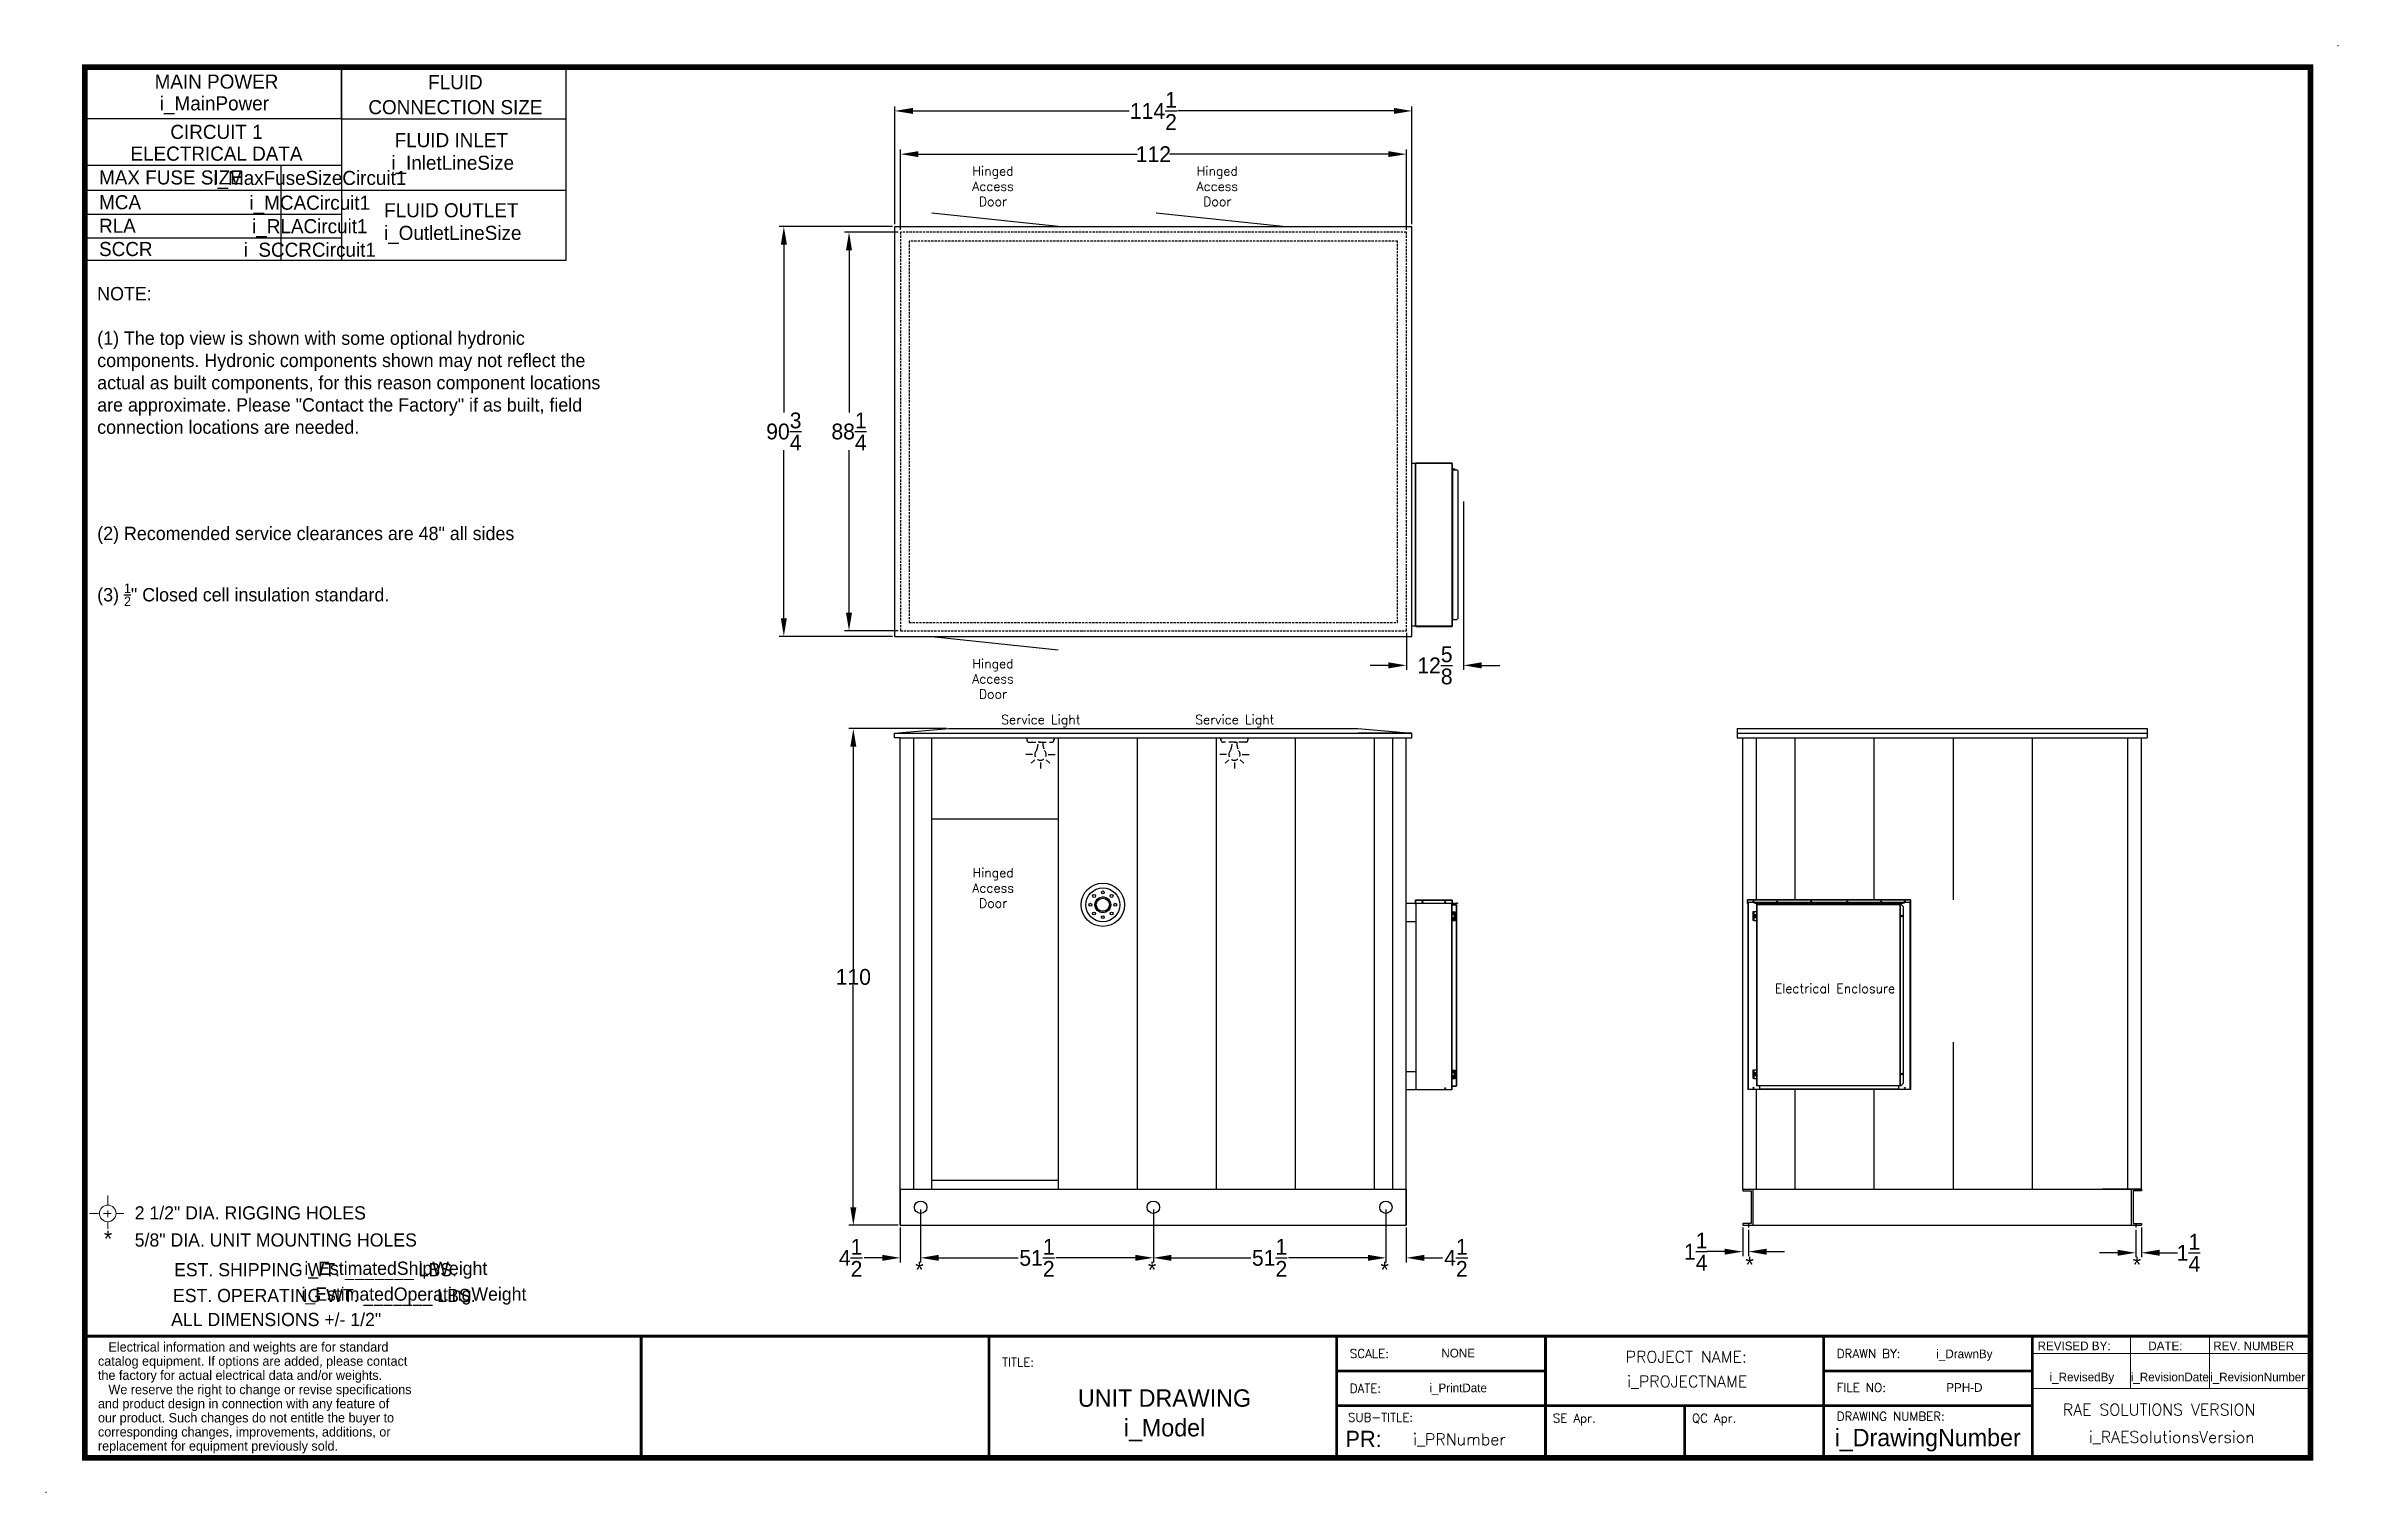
# Model space of a CAD drawing. Header units: inches. Extents: x 3095 to 3602, y 1221 to 1542.
import ezdxf
from ezdxf.enums import TextEntityAlignment as Align

# ---------------------------------------------------------------- set-up
doc = ezdxf.new("R2010")
doc.units = ezdxf.units.IN
doc.header["$MEASUREMENT"] = 0
doc.header["$PDSIZE"] = -1
doc.linetypes.add('HIDDENX2', pattern=[0.75, 0.5, -0.25])
doc.styles.add('SIMPLEX', font='SIMPLEX')
doc.styles.add('TCF_DIMENSION', font='simplex.shx')
doc.dimstyles.new('General Dimension', dxfattribs={"dimtxt": 3.5, "dimasz": 4, "dimexe": 1, "dimexo": 0.5, "dimgap": 0.09, "dimtad": 0, "dimtih": 1, "dimtoh": 1, "dimdec": 3, "dimzin": 0, "dimdsep": 46, "dimlunit": 5, "dimtxsty": 'Standard', "dimcen": 0.09, "dimadec": 0, "dimazin": 0, "dimtfac": 1, "dimtdec": 3, "dimtofl": 0, "dimtmove": 0, "dimatfit": 3, "dimfxl": 1, "dimtolj": 1, "dimtzin": 0, "dimarcsym": 0})

msp = doc.modelspace()

# ---------------------------------------------------------------- texts
at = {"color": 0, "lineweight": 25}
for s, height, p in [('MAIN POWER', 3.12492, (3132.6668, 1532.0302)), ('FLUID', 3.12492, (3185.5582, 1531.9011)), ('i_MainPower', 3.124918, (3132.2105, 1527.2135)), ('CONNECTION SIZE', 3.124918, (3185.5582, 1526.3655)), ('CIRCUIT 1', 3.12492, (3132.6668, 1520.891)), ('ELECTRICAL DATA', 3.124918, (3132.6668, 1516.0743)), ('FLUID INLET', 3.124918, (3184.6499, 1519.0661)), ('i_MaxFuseSizeCircuit1', 3.124918, (3153.3276, 1510.6962)), ('i_InletLineSize', 3.124918, (3184.9663, 1514.0499)), ('i_MCACircuit1', 3.124918, (3153.3276, 1505.2078)), ('i_RLACircuit1', 3.124918, (3153.3276, 1499.9996)), ('FLUID OUTLET', 3.124918, (3184.6479, 1503.5386)), ('i_SCCRCircuit1', 3.124918, (3153.3276, 1494.7914)), ('i_OutletLineSize', 3.124918, (3184.9643, 1498.5224))]:
    msp.add_text(s, height=height, dxfattribs=at).set_placement(p, align=Align.CENTER)
for s, height, p in [('MAX FUSE SIZE', 3.124918, (3106.6731, 1510.8016)), ('MCA', 3.12492, (3106.6731, 1505.3132)), ('RLA', 3.12492, (3106.6731, 1500.105)), ('SCCR', 3.12492, (3106.6731, 1494.951))]:
    msp.add_text(s, height=height, dxfattribs=at).set_placement(p)
at = {"color": 0, "linetype": 'Continuous', "lineweight": 20}
for s, height, p in [('2 1/2" DIA. RIGGING HOLES', 2.925783, (3114.562, 1281.5825)), ('5/8" DIA. UNIT MOUNTING HOLES', 2.925783, (3114.562, 1275.5813)), ('   Electrical information and weights are for standard', 2.084621, (3106.4239, 1252.3172)), ('REVISED BY:', 1.924857, (3535.8247, 1252.6346)), ('DATE:', 1.92486, (3560.3364, 1252.6346)), ('REV. NUMBER', 1.924857, (3574.7308, 1252.6346)), ('catalog equipment. If options are added, please contact', 2.084621, (3106.4239, 1249.1902)), ('the factory for actual electrical data and/or weights.', 2.084621, (3106.4239, 1246.0633)), ('   We reserve the right to change or revise specifications', 2.084621, (3106.4239, 1242.8969)), ('our product. Such changes do not entitle the buyer to', 2.084621, (3106.4239, 1236.6431)), ('and product design in connection with any feature of', 2.084621, (3106.4239, 1239.77)), ('corresponding changes, improvements, additions, or ', 2.084621, (3106.4239, 1233.5161)), ('replacement for equipment previously sold.', 2.084621, (3106.4239, 1230.3892))]:
    msp.add_text(s, height=height, dxfattribs=at).set_placement(p)
for s, height, p in [('*', 3.6007, (3108.658, 1275.5307)), ('EST. SHIPPING WT. _______ LBS.', 2.925783, (3154.589, 1269.0066)), ('i_EstimatedShipWeight', 2.929141, (3172.3721, 1269.3262)), ('EST. OPERATING WT. _______ LBS.', 2.925783, (3156.5317, 1263.2836)), ('i_EstimatedOperatingWeight', 2.925783, (3176.3754, 1263.6032)), ('ALL DIMENSIONS +/- 1/2"', 2.925783, (3145.8783, 1257.9738)), ('NONE', 1.92486, (3407.5573, 1251.0273)), ('i_DrawnBy', 1.92486, (3519.6319, 1250.8622)), ('UNIT DRAWING', 3.849715, (3342.5474, 1240.1129)), ('i_PrintDate', 1.924857, (3407.5573, 1243.3279)), ('PPH-D', 1.92486, (3519.6319, 1243.4149)), ('i_RevisedBy', 1.924857, (3545.6343, 1245.7327)), ('i_RevisionDate', 1.924857, (3565.1099, 1245.7327)), ('i_RevisionNumber', 1.924857, (3584.5481, 1245.7327)), ('i_Model', 3.84971, (3342.5474, 1233.5517)), ('i_DrawingNumber', 3.849715, (3511.5007, 1231.3655))]:
    msp.add_text(s, height=height, dxfattribs=at).set_placement(p, align=Align.CENTER)
at = {"color": 0, "linetype": 'Continuous'}
for p in [(3287.3554, 1268.6643), (3338.8708, 1268.6643), (3390.3593, 1268.6643)]:
    msp.add_text('*', height=3.5821, dxfattribs=at).set_placement(p)
at = {"color": 0, "linetype": 'Continuous', "text_generation_flag": 2}
for p in [(3473.0186, 1269.7851), (3558.7686, 1269.7851)]:
    msp.add_text('*', height=3.5821, dxfattribs=at).set_placement(p)
at = {"color": 0, "linetype": 'Continuous', "lineweight": 20, "style": 'SIMPLEX'}
for s, height, p in [('TITLE:', 1.92486, (3306.5737, 1249.0007)), ('SCALE:', 1.92486, (3383.568, 1250.9256)), ('DRAWN BY:', 1.92486, (3491.36, 1250.9256)), ('DATE:', 1.92486, (3383.568, 1243.2262)), ('FILE NO:', 1.92486, (3491.36, 1243.4123)), ('SUB-TITLE:', 1.92486, (3383.1509, 1236.7969)), ('SE Apr.', 1.92486, (3428.5139, 1236.618)), ('QC Apr.', 1.92486, (3459.3117, 1236.618)), ('DRAWING NUMBER:', 1.924857, (3491.36, 1237.0306)), ('RAE SOLUTIONS VERSION', 2.556211, (3541.4177, 1238.1946))]:
    msp.add_text(s, height=height, dxfattribs=at).set_placement(p)
for s, height, p in [('PROJECT NAME:', 2.556211, (3458.0616, 1249.8992)), ('i_PROJECTNAME', 2.556211, (3458.256, 1244.4278)), ('i_PRNumber', 2.55621, (3407.8273, 1231.6257)), ('i_RAESolutionsVersion', 2.556211, (3565.5306, 1232.1208))]:
    msp.add_text(s, height=height, dxfattribs=at).set_placement(p, align=Align.CENTER)
at = {"color": 0, "linetype": 'Continuous', "lineweight": 20}
msp.add_text('PR:', height=3.60911, dxfattribs=at).set_placement((3390.6342, 1231.1809), align=Align.RIGHT)
at = {"color": 0, "linetype": 'Continuous', "char_height": 2.025, "style": 'TCF_DIMENSION'}
for s, insert, attachment_point in [('Hinged\\PAccess\\PDoor', (3304.568, 1506.0254), 8), ('Hinged\\PAccess\\PDoor', (3354.2322, 1506.0254), 8), ('Hinged\\PAccess\\PDoor', (3304.568, 1396.9346), 8), ('Service Light', (3315.1603, 1390.6153), 8), ('Service Light', (3358.1045, 1390.6153), 8), ('Hinged\\PAccess\\PDoor', (3304.5949, 1350.6267), 8), ('Electrical Enclosure', (3504.2908, 1331.733), 9)]:
    msp.add_mtext(s, dxfattribs=dict(at, insert=insert, attachment_point=attachment_point))
at = {"color": 0, "linetype": 'Continuous', "width": 111.370572, "attachment_point": 1}
for s, insert, char_height in [('NOTE:\\P \\P(1) The top view is shown with some optional hydronic components. Hydronic components shown may not reflect the actual as built components, for this reason component locations are approximate. Please "Contact the Factory" if as built, field connection locations are needed.', (3106.2615, 1488.0995), 2.9552388), (' \\P(2) Recomended service clearances are 48" all sides', (3106.2615, 1439.9303), 2.955239), ('\\A1; \\P(3) {\\H0.7x;\\S1/2;}" Closed cell insulation standard.', (3106.2615, 1427.3568), 2.955239)]:
    msp.add_mtext(s, dxfattribs=dict(at, insert=insert, char_height=char_height))
at = {"color": 0, "insert": (3402.4202, 1404.3053), "char_height": 3.5, "attachment_point": 5}
msp.add_mtext('\\A1;12{\\H1.000000x;\\S5/8;}', dxfattribs=at)

# ---------------------------------------------------------------- blocks, each defined once
blk = doc.blocks.new('*D39')
at = {"color": 0, "linetype": 'Continuous', "lineweight": -2}
for p, q in [((3284.05, 1279.79), (3284.05, 1272.09)), ((3288.55, 1283.79), (3288.55, 1272.09)), ((3280.05, 1273.09), (3276.05, 1273.09)), ((3292.55, 1273.09), (3296.55, 1273.09))]:
    blk.add_line(p, q, dxfattribs=at)
at = {"color": 0, "linetype": 'Continuous'}
for points in [[(3280.05, 1273.76), (3280.05, 1272.42), (3284.05, 1273.09)], [(3292.55, 1273.76), (3292.55, 1272.42), (3288.55, 1273.09)]]:
    blk.add_solid(points, dxfattribs=at)
at = {"color": 0, "linetype": 'Continuous', "insert": (3273.05, 1273.09), "char_height": 3.5, "attachment_point": 5}
blk.add_mtext('\\A1;4{\\H1x;\\S1/2;}', dxfattribs=at)
blk = doc.blocks.new('*D40')
at = {"color": 0, "linetype": 'Continuous', "lineweight": -2}
for p, q in [((3288.55, 1283.79), (3288.55, 1272.09)), ((3340.07, 1283.79), (3340.07, 1272.09)), ((3292.55, 1273.09), (3310.14, 1273.09)), ((3336.07, 1273.09), (3318.48, 1273.09))]:
    blk.add_line(p, q, dxfattribs=at)
at = {"color": 0, "linetype": 'Continuous'}
for points in [[(3292.55, 1273.76), (3292.55, 1272.42), (3288.55, 1273.09)], [(3336.07, 1273.76), (3336.07, 1272.42), (3340.07, 1273.09)]]:
    blk.add_solid(points, dxfattribs=at)
at = {"color": 0, "linetype": 'Continuous', "insert": (3314.31, 1273.09), "char_height": 3.5, "attachment_point": 5}
blk.add_mtext('\\A1;51{\\H1x;\\S1/2;}', dxfattribs=at)
blk = doc.blocks.new('*D41')
at = {"color": 0, "linetype": 'Continuous', "lineweight": -2}
for p, q in [((3340.07, 1283.79), (3340.07, 1272.09)), ((3391.56, 1283.79), (3391.56, 1272.09)), ((3344.07, 1273.09), (3361.64, 1273.09)), ((3387.56, 1273.09), (3369.99, 1273.09))]:
    blk.add_line(p, q, dxfattribs=at)
at = {"color": 0, "linetype": 'Continuous'}
for points in [[(3344.07, 1273.76), (3344.07, 1272.42), (3340.07, 1273.09)], [(3387.56, 1273.76), (3387.56, 1272.42), (3391.56, 1273.09)]]:
    blk.add_solid(points, dxfattribs=at)
at = {"color": 0, "linetype": 'Continuous', "insert": (3365.81, 1273.09), "char_height": 3.5, "attachment_point": 5}
blk.add_mtext('\\A1;51{\\H1x;\\S1/2;}', dxfattribs=at)
blk = doc.blocks.new('*D42')
at = {"color": 0, "linetype": 'Continuous', "lineweight": -2}
for p, q in [((3391.56, 1283.79), (3391.56, 1272.09)), ((3396.06, 1279.79), (3396.06, 1272.09)), ((3387.56, 1273.09), (3383.56, 1273.09)), ((3400.06, 1273.09), (3404.06, 1273.09))]:
    blk.add_line(p, q, dxfattribs=at)
at = {"color": 0, "linetype": 'Continuous'}
for points in [[(3387.56, 1273.76), (3387.56, 1272.42), (3391.56, 1273.09)], [(3400.06, 1273.76), (3400.06, 1272.42), (3396.06, 1273.09)]]:
    blk.add_solid(points, dxfattribs=at)
at = {"color": 0, "linetype": 'Continuous', "insert": (3407.06, 1273.09), "char_height": 3.5, "attachment_point": 5}
blk.add_mtext('\\A1;4{\\H1x;\\S1/2;}', dxfattribs=at)
blk = doc.blocks.new('*D43')
at = {"color": 0, "linetype": 'Continuous', "lineweight": -2}
for p, q in [((3470.57, 1279.79), (3470.57, 1273.46)), ((3471.82, 1279.29), (3471.82, 1273.46)), ((3466.57, 1274.46), (3462.57, 1274.46)), ((3475.82, 1274.46), (3479.82, 1274.46))]:
    blk.add_line(p, q, dxfattribs=at)
at = {"color": 0, "linetype": 'Continuous'}
for points in [[(3466.57, 1275.12), (3466.57, 1273.79), (3470.57, 1274.46)], [(3475.82, 1275.12), (3475.82, 1273.79), (3471.82, 1274.46)]]:
    blk.add_solid(points, dxfattribs=at)
at = {"color": 0, "linetype": 'Continuous', "insert": (3460.15, 1274.46), "char_height": 3.5, "attachment_point": 5}
blk.add_mtext('\\A1;1{\\H1x;\\S1/4;}', dxfattribs=at)
blk = doc.blocks.new('*D44')
at = {"color": 0, "linetype": 'Continuous', "lineweight": -2}
for p, q in [((3557.57, 1279.29), (3557.57, 1273.21)), ((3558.82, 1279.79), (3558.82, 1273.21)), ((3553.57, 1274.21), (3549.57, 1274.21)), ((3562.82, 1274.21), (3566.82, 1274.21))]:
    blk.add_line(p, q, dxfattribs=at)
at = {"color": 0, "linetype": 'Continuous'}
for points in [[(3553.57, 1274.88), (3553.57, 1273.55), (3557.57, 1274.21)], [(3562.82, 1274.88), (3562.82, 1273.55), (3558.82, 1274.21)]]:
    blk.add_solid(points, dxfattribs=at)
at = {"color": 0, "linetype": 'Continuous', "insert": (3569.24, 1274.21), "char_height": 3.5, "attachment_point": 5}
blk.add_mtext('\\A1;1{\\H1x;\\S1/4;}', dxfattribs=at)
blk = doc.blocks.new('*D45')
at = {"color": 0, "lineweight": -2}
for p, q in [((3294.3, 1390.29), (3272.65, 1390.29)), ((3273.65, 1386.29), (3273.65, 1337.13)), ((3273.65, 1284.29), (3273.65, 1333.45)), ((3283.55, 1280.29), (3272.65, 1280.29))]:
    blk.add_line(p, q, dxfattribs=at)
at = {"color": 0}
for points in [[(3272.99, 1386.29), (3274.32, 1386.29), (3273.65, 1390.29)], [(3272.99, 1284.29), (3274.32, 1284.29), (3273.65, 1280.29)]]:
    blk.add_solid(points, dxfattribs=at)
at = {"color": 0, "insert": (3273.65, 1335.29), "char_height": 3.5, "attachment_point": 5}
blk.add_mtext('\\A1;110', dxfattribs=at)
blk = doc.blocks.new('*D46')
at = {"color": 0, "lineweight": -2}
for p, q in [((3283.58, 1500.23), (3271.7, 1500.23)), ((3272.7, 1496.23), (3272.7, 1460.28)), ((3272.7, 1415.98), (3272.7, 1451.93)), ((3283.58, 1411.98), (3271.7, 1411.98))]:
    blk.add_line(p, q, dxfattribs=at)
at = {"color": 0}
for points in [[(3272.03, 1496.23), (3273.36, 1496.23), (3272.7, 1500.23)], [(3272.03, 1415.98), (3273.36, 1415.98), (3272.7, 1411.98)]]:
    blk.add_solid(points, dxfattribs=at)
at = {"color": 0, "insert": (3272.7, 1456.1), "char_height": 3.5, "attachment_point": 5}
blk.add_mtext('\\A1;88{\\H1x;\\S1/4;}', dxfattribs=at)
blk = doc.blocks.new('*D47')
at = {"color": 0, "lineweight": -2}
for p, q in [((3282.33, 1501.48), (3257.27, 1501.48)), ((3258.27, 1497.48), (3258.27, 1460.28)), ((3258.27, 1414.73), (3258.27, 1451.93)), ((3282.33, 1410.73), (3257.27, 1410.73))]:
    blk.add_line(p, q, dxfattribs=at)
at = {"color": 0}
for points in [[(3257.6, 1497.48), (3258.94, 1497.48), (3258.27, 1501.48)], [(3257.6, 1414.73), (3258.94, 1414.73), (3258.27, 1410.73)]]:
    blk.add_solid(points, dxfattribs=at)
at = {"color": 0, "insert": (3258.27, 1456.1), "char_height": 3.5, "attachment_point": 5}
blk.add_mtext('\\A1;90{\\H1x;\\S3/4;}', dxfattribs=at)
blk = doc.blocks.new('*D48')
at = {"color": 0, "lineweight": -2}
for p, q in [((3284.08, 1500.73), (3284.08, 1518.52)), ((3288.08, 1517.52), (3336.49, 1517.52)), ((3392.08, 1517.52), (3343.67, 1517.52)), ((3396.08, 1500.73), (3396.08, 1518.52))]:
    blk.add_line(p, q, dxfattribs=at)
at = {"color": 0}
for points in [[(3288.08, 1518.19), (3288.08, 1516.86), (3284.08, 1517.52)], [(3392.08, 1518.19), (3392.08, 1516.86), (3396.08, 1517.52)]]:
    blk.add_solid(points, dxfattribs=at)
at = {"color": 0, "insert": (3340.08, 1517.52), "char_height": 3.5, "attachment_point": 5}
blk.add_mtext('\\A1;112', dxfattribs=at)
blk = doc.blocks.new('*D49')
at = {"color": 0, "lineweight": -2}
for p, q in [((3282.83, 1501.98), (3282.83, 1528.09)), ((3397.33, 1501.98), (3397.33, 1528.09)), ((3286.83, 1527.09), (3334.74, 1527.09)), ((3393.33, 1527.09), (3345.42, 1527.09))]:
    blk.add_line(p, q, dxfattribs=at)
at = {"color": 0}
for points in [[(3286.83, 1527.76), (3286.83, 1526.43), (3282.83, 1527.09)], [(3393.33, 1527.76), (3393.33, 1526.43), (3397.33, 1527.09)]]:
    blk.add_solid(points, dxfattribs=at)
at = {"color": 0, "insert": (3340.08, 1527.09), "char_height": 3.5, "attachment_point": 5}
blk.add_mtext('\\A1;114{\\H1x;\\S1/2;}', dxfattribs=at)

# ---------------------------------------------------------------- dimensions: what is measured, and where the dimension line sits
at = {"color": 0}
for base, p1, p2, picture, middle in [((3397.3336, 1527.0926), (3282.8297, 1501.4781), (3397.3336, 1501.4781), '*D49', (3340.0817, 1527.0926)), ((3396.0836, 1517.5235), (3284.0797, 1500.2281), (3396.0836, 1500.2281), '*D48', (3340.0817, 1517.5235))]:
    dim = msp.add_linear_dim(base=base, p1=p1, p2=p2, dimstyle='General Dimension', dxfattribs=at)
    dim.commit()
    dim.dimension.update_dxf_attribs({"geometry": picture, "text_midpoint": middle})
for base, p1, p2, picture, middle in [((3258.271, 1501.4781), (3282.8297, 1410.7281), (3282.8297, 1501.4781), '*D47', (3258.271, 1456.1031)), ((3272.6976, 1411.9781), (3284.0797, 1500.2281), (3284.0797, 1411.9781), '*D46', (3272.6976, 1456.1031)), ((3273.6523, 1280.2907), (3294.8028, 1390.2907), (3284.0528, 1280.2907), '*D45', (3273.6523, 1335.2907))]:
    dim = msp.add_linear_dim(base=base, p1=p1, p2=p2, angle=90, dimstyle='General Dimension', dxfattribs=at)
    dim.commit()
    dim.dimension.update_dxf_attribs({"geometry": picture, "text_midpoint": middle})
at = {"color": 0, "linetype": 'Continuous'}
for base, p1, p2, picture, middle in [((3284.0528, 1273.0911), (3288.5528, 1284.2907), (3284.0528, 1280.2907), '*D39', (3273.0462, 1273.0911)), ((3340.0682, 1273.0911), (3288.5528, 1284.2907), (3340.0682, 1284.2907), '*D40', (3314.3105, 1273.0911)), ((3340.0682, 1273.0911), (3391.5568, 1284.2907), (3340.0682, 1284.2907), '*D41', (3365.8125, 1273.0911)), ((3396.0568, 1273.0911), (3391.5568, 1284.2907), (3396.0568, 1280.2907), '*D42', (3407.0634, 1273.0911))]:
    dim = msp.add_linear_dim(base=base, p1=p1, p2=p2, dimstyle='General Dimension', dxfattribs=at)
    dim.commit()
    dim.dimension.update_dxf_attribs({"geometry": picture, "text_midpoint": middle})
for base, p1, p2, picture, middle in [((3470.5711, 1274.4558), (3471.8211, 1279.7907), (3470.5711, 1280.2907), '*D43', (3460.1478, 1274.4558)), ((3558.8211, 1274.2119), (3557.5711, 1279.7907), (3558.8211, 1280.2907), '*D44', (3569.2445, 1274.2119))]:
    dim = msp.add_linear_dim(base=base, p1=p1, p2=p2, angle=180, dimstyle='General Dimension', dxfattribs=at)
    dim.commit()
    dim.dimension.update_dxf_attribs({"geometry": picture, "text_midpoint": middle})

# ---------------------------------------------------------------- linework, layer by layer
at = {"color": 0, "lineweight": 25}
for p, q in [((3160.3425, 1536.7669), (3160.3425, 1494.0121)), ((3160.3425, 1525.3203), (3160.3425, 1536.7669)), ((3210.0795, 1494.0121), (3210.0795, 1536.7869)), ((3160.3425, 1525.3203), (3103.5013, 1525.3203)), ((3160.3425, 1525.3203), (3210.0795, 1525.3203)), ((3160.3425, 1515.0128), (3103.8132, 1515.0128)), ((3146.8823, 1515.0128), (3146.8823, 1494.0121)), ((3103.7972, 1509.5551), (3160.3425, 1509.5551)), ((3160.3425, 1509.5551), (3210.0795, 1509.5551)), ((3103.6702, 1504.2143), (3160.3425, 1504.2143)), ((3103.4078, 1499.0179), (3160.3425, 1499.0179)), ((3103.4166, 1494.0121), (3160.3425, 1494.0121)), ((3160.3425, 1494.0121), (3210.0795, 1494.0121))]:
    msp.add_line(p, q, dxfattribs=at)
at = {"color": 0}
for p, q in [((3319.026, 1501.4781), (3291.026, 1504.4781)), ((3368.6901, 1501.4781), (3340.6901, 1504.4781)), ((3282.8297, 1410.7281), (3282.8297, 1501.4781)), ((3282.8297, 1501.4781), (3397.3336, 1501.4781)), ((3397.3336, 1410.7281), (3397.3336, 1501.4781)), ((3397.3336, 1449.0454), (3397.3336, 1455.0454)), ((3398.0836, 1449.0454), (3397.3336, 1449.0454)), ((3408.7567, 1440.6289), (3408.7567, 1403.3053)), ((3396.0836, 1411.4781), (3396.0836, 1403.3053)), ((3398.0836, 1412.9781), (3397.3336, 1412.9781)), ((3282.8297, 1410.7281), (3397.3336, 1410.7281)), ((3291.026, 1410.7281), (3319.026, 1407.7281)), ((3392.0836, 1404.3053), (3388.0836, 1404.3053)), ((3412.7567, 1404.3053), (3416.7567, 1404.3053)), ((3282.8028, 1389.2907), (3294.8028, 1390.2907)), ((3282.8028, 1389.2907), (3294.8028, 1390.2907)), ((3282.8028, 1388.2907), (3282.8028, 1389.2907)), ((3282.8028, 1389.2907), (3294.8028, 1389.2907)), ((3282.8028, 1388.2907), (3282.8028, 1389.2907)), ((3282.8028, 1389.2907), (3381.3809, 1389.2907)), ((3282.8028, 1389.2907), (3294.8028, 1389.2907)), ((3284.0528, 1388.2907), (3282.8028, 1388.2907)), ((3284.0528, 1388.2907), (3282.8028, 1388.2907)), ((3284.0528, 1280.2907), (3284.0528, 1388.2907)), ((3284.0528, 1282.2907), (3284.0528, 1388.2907)), ((3284.0528, 1388.2907), (3381.3809, 1388.2907)), ((3287.0528, 1288.2907), (3287.0528, 1388.2907)), ((3287.0528, 1288.2907), (3287.0528, 1388.2907)), ((3291.0528, 1288.2907), (3291.0528, 1388.2907)), ((3291.0528, 1288.2907), (3291.0528, 1388.2907)), ((3294.8028, 1390.2907), (3369.3809, 1390.2907)), ((3298.7287, 1389.2907), (3397.3068, 1389.2907)), ((3299.9787, 1388.2907), (3397.3068, 1388.2907)), ((3310.7287, 1390.2907), (3385.3068, 1390.2907)), ((3319.0528, 1288.2907), (3319.0528, 1388.2907)), ((3319.0528, 1288.2907), (3319.0528, 1388.2907)), ((3336.5528, 1288.2907), (3336.5528, 1388.2907)), ((3354.0528, 1288.2907), (3354.0528, 1388.2907)), ((3371.5528, 1288.2907), (3371.5528, 1388.2907)), ((3385.3068, 1390.2907), (3397.3068, 1389.2907)), ((3397.3068, 1389.2907), (3385.3068, 1389.2907)), ((3389.0528, 1288.2907), (3389.0528, 1388.2907)), ((3393.0568, 1288.2907), (3393.0568, 1388.2907)), ((3396.0568, 1280.2907), (3396.0568, 1388.2907)), ((3396.0568, 1388.2907), (3397.3068, 1388.2907)), ((3397.3068, 1388.2907), (3397.3068, 1389.2907)), ((3469.3211, 1390.2907), (3539.3211, 1390.2907)), ((3469.3211, 1390.2907), (3469.3211, 1388.2907)), ((3469.3211, 1389.2907), (3539.3211, 1389.2907)), ((3469.3211, 1388.2907), (3539.3211, 1388.2907)), ((3470.5711, 1288.2907), (3470.5711, 1388.2907)), ((3473.5711, 1352.3664), (3473.5711, 1388.2907)), ((3482.1857, 1352.3664), (3482.1857, 1388.2907)), ((3490.0711, 1390.2907), (3560.0711, 1390.2907)), ((3490.0711, 1389.2907), (3560.0711, 1389.2907)), ((3490.0711, 1388.2907), (3560.0711, 1388.2907)), ((3499.6857, 1352.3664), (3499.6857, 1388.2907)), ((3517.1857, 1352.3664), (3517.1857, 1388.2907)), ((3534.6857, 1288.2907), (3534.6857, 1388.2907)), ((3555.8211, 1288.2907), (3555.8211, 1388.2907)), ((3558.8211, 1288.2907), (3558.8211, 1388.2907)), ((3560.0711, 1390.2907), (3560.0711, 1388.2907)), ((3291.0528, 1370.2907), (3319.0528, 1370.2907)), ((3291.0528, 1370.2907), (3319.0528, 1370.2907)), ((3398.1661, 1351.5407), (3396.0568, 1351.5407)), ((3398.1661, 1347.5407), (3396.0568, 1347.5407)), ((3517.1857, 1288.2907), (3517.1857, 1320.8664)), ((3398.1661, 1314.2907), (3396.0568, 1314.2907)), ((3398.1661, 1310.2907), (3396.0568, 1310.2907)), ((3473.5711, 1288.2907), (3473.5711, 1310.3664)), ((3482.1857, 1288.2907), (3482.1857, 1310.3664)), ((3499.6857, 1288.2907), (3499.6857, 1310.3664)), ((3291.0528, 1290.2907), (3319.0528, 1290.2907)), ((3558.8211, 1288.2907), (3550.1961, 1288.2907))]:
    msp.add_line(p, q, dxfattribs=at)
at = {"color": 0, "linetype": 'HIDDENX2'}
for p, q in [((3284.0797, 1500.2281), (3284.0797, 1411.9781)), ((3396.0836, 1500.2281), (3284.0797, 1500.2281)), ((3284.0797, 1500.2281), (3284.0797, 1411.9781)), ((3396.0836, 1500.2281), (3284.0797, 1500.2281)), ((3286.0296, 1498.2597), (3286.0296, 1413.8214)), ((3394.1468, 1498.2597), (3286.0296, 1498.2597)), ((3286.0296, 1498.2597), (3286.0296, 1413.8214)), ((3394.1468, 1498.2597), (3286.0296, 1498.2597)), ((3394.1468, 1413.8214), (3394.1468, 1498.2597)), ((3394.1468, 1413.8214), (3394.1468, 1498.2597)), ((3396.0836, 1411.9781), (3396.0836, 1500.2281)), ((3396.0836, 1411.9781), (3396.0836, 1500.2281)), ((3284.0797, 1411.9781), (3396.0836, 1411.9781)), ((3284.0797, 1411.9781), (3396.0836, 1411.9781)), ((3286.0296, 1413.8214), (3394.1468, 1413.8214)), ((3286.0296, 1413.8214), (3394.1468, 1413.8214)), ((3323.9433, 1411.9781), (3324.865, 1411.9781)), ((3323.9433, 1411.9781), (3324.865, 1411.9781))]:
    msp.add_line(p, q, dxfattribs=at)
at = {"color": 0, "linetype": 'Continuous'}
for p, q in [((3398.0836, 1412.9781), (3398.0836, 1449.0454)), ((3406.2267, 1449.1211), (3398.1593, 1449.1211)), ((3398.1593, 1412.9781), (3398.1593, 1449.0454)), ((3406.2267, 1449.0454), (3398.1593, 1449.0454)), ((3406.2267, 1449.0454), (3406.2267, 1449.1211)), ((3406.2267, 1412.9781), (3406.2267, 1449.0454)), ((3406.3024, 1449.0454), (3406.2267, 1449.0454)), ((3406.3024, 1412.9781), (3406.3024, 1449.0454)), ((3406.413, 1447.8271), (3406.3024, 1447.8271)), ((3406.3024, 1447.7165), (3406.413, 1447.8271)), ((3406.3024, 1447.6079), (3406.3034, 1447.6079)), ((3406.3034, 1447.6079), (3406.3034, 1414.4156)), ((3406.3034, 1447.6079), (3407.1988, 1447.6079)), ((3406.413, 1447.8271), (3406.793, 1447.8271)), ((3406.793, 1447.8271), (3406.918, 1447.7021)), ((3406.918, 1447.7021), (3406.918, 1447.6079)), ((3407.4485, 1447.3549), (3407.1988, 1447.6079)), ((3407.4485, 1447.3549), (3407.4485, 1414.6686)), ((3398.1593, 1412.9781), (3398.0836, 1412.9781)), ((3406.2267, 1412.9781), (3398.1593, 1412.9781)), ((3398.1593, 1412.9781), (3398.1593, 1412.9024)), ((3398.1593, 1412.9024), (3406.2267, 1412.9024)), ((3406.2267, 1412.9024), (3406.2267, 1412.9781)), ((3406.3024, 1412.9781), (3406.2267, 1412.9781)), ((3406.3034, 1414.4156), (3406.3024, 1414.4156)), ((3407.1988, 1414.4156), (3406.3034, 1414.4156)), ((3407.1988, 1414.4156), (3407.4485, 1414.6686)), ((3398.1315, 1352.215), (3398.0568, 1352.215)), ((3398.0568, 1352.215), (3398.0568, 1351.5407)), ((3398.0568, 1351.5407), (3398.1315, 1351.5407)), ((3398.1315, 1352.215), (3398.1315, 1351.5407)), ((3398.1325, 1352.215), (3398.1325, 1352.2907)), ((3406.1998, 1352.2907), (3398.1325, 1352.2907)), ((3398.1325, 1351.5407), (3398.1325, 1352.215)), ((3406.1998, 1352.215), (3398.1325, 1352.215)), ((3406.1998, 1351.5407), (3398.1325, 1351.5407)), ((3398.1661, 1351.5407), (3398.1661, 1310.2907)), ((3406.0904, 1351.5407), (3406.0904, 1335.5373)), ((3406.1661, 1351.5407), (3406.1661, 1335.5741)), ((3407.0904, 1351.3159), (3406.1661, 1351.3159)), ((3407.0904, 1351.2412), (3406.1661, 1351.2412)), ((3406.1661, 1351.2402), (3407.0904, 1351.2402)), ((3406.1998, 1352.2907), (3406.1998, 1352.215)), ((3406.1998, 1352.215), (3406.1998, 1351.5407)), ((3406.2755, 1352.215), (3406.2008, 1352.215)), ((3406.2008, 1351.6779), (3406.2008, 1352.215)), ((3406.2008, 1351.6779), (3406.2755, 1351.6779)), ((3406.2765, 1351.6769), (3406.2732, 1351.6023)), ((3406.2732, 1351.6023), (3407.1686, 1351.5632)), ((3406.2755, 1351.6779), (3406.2755, 1352.215)), ((3406.2765, 1351.6769), (3407.1719, 1351.6378)), ((3407.0904, 1351.2412), (3407.0904, 1351.3159)), ((3407.0904, 1351.2402), (3407.0904, 1311.2041)), ((3407.0904, 1351.2402), (3407.1661, 1351.2402)), ((3407.1661, 1351.2402), (3407.1661, 1311.2041)), ((3407.1719, 1351.6378), (3407.1686, 1351.5632)), ((3407.4184, 1351.5523), (3407.1686, 1351.5632)), ((3407.4217, 1351.6269), (3407.1719, 1351.6378)), ((3407.4217, 1351.6269), (3407.4184, 1351.5523)), ((3471.6459, 1352.2907), (3471.5711, 1352.2907)), ((3471.5711, 1352.2907), (3471.5711, 1351.6164)), ((3471.5711, 1351.6164), (3471.6459, 1351.6164)), ((3471.6459, 1352.2907), (3471.6459, 1351.6164)), ((3507.7142, 1352.3664), (3471.6468, 1352.3664)), ((3471.6468, 1352.2907), (3471.6468, 1352.3664)), ((3507.7142, 1352.2907), (3471.6468, 1352.2907)), ((3471.6468, 1351.7536), (3471.6468, 1352.2907)), ((3473.0843, 1351.7536), (3471.6468, 1351.7536)), ((3471.6468, 1351.7536), (3471.6468, 1351.6164)), ((3471.6805, 1351.6164), (3471.6468, 1351.6164)), ((3471.6805, 1351.7536), (3471.6805, 1310.3664)), ((3471.7562, 1351.7536), (3471.7562, 1310.3664)), ((3506.2767, 1351.7536), (3473.0843, 1351.7536)), ((3473.0843, 1351.7536), (3473.0843, 1351.7526)), ((3473.0843, 1351.7526), (3473.0843, 1351.7135)), ((3473.0843, 1351.7526), (3506.2767, 1351.7526)), ((3473.3374, 1351.7026), (3473.0843, 1351.7135)), ((3473.0843, 1351.7135), (3473.0843, 1351.6389)), ((3473.3374, 1351.628), (3473.0843, 1351.6389)), ((3473.3374, 1351.7026), (3506.0237, 1351.7026)), ((3473.3374, 1351.7026), (3473.3374, 1351.628)), ((3473.3374, 1351.628), (3506.0237, 1351.628)), ((3473.5902, 1351.3159), (3473.5902, 1311.2798)), ((3473.5902, 1351.3159), (3473.6659, 1351.3159)), ((3473.6659, 1351.3916), (3505.3514, 1351.3916)), ((3473.6659, 1351.3159), (3473.6659, 1351.3916)), ((3473.6659, 1351.3159), (3473.6659, 1311.2798)), ((3473.6659, 1351.3159), (3505.3514, 1351.3159)), ((3474.2298, 1351.628), (3474.2298, 1351.3916)), ((3505.1312, 1351.3916), (3505.1312, 1351.628)), ((3505.3514, 1351.3916), (3505.3514, 1351.3159)), ((3505.3514, 1351.3159), (3505.3514, 1311.2798)), ((3505.3514, 1351.3159), (3505.4271, 1351.3159)), ((3505.4271, 1351.3159), (3505.4271, 1311.2798)), ((3505.4281, 1351.3159), (3505.4271, 1351.3159)), ((3505.4281, 1311.2798), (3505.4281, 1351.3159)), ((3505.6649, 1351.3159), (3505.4281, 1351.3159)), ((3505.6649, 1351.3159), (3506.1649, 1350.8159)), ((3506.2767, 1351.7135), (3506.0237, 1351.7026)), ((3506.0237, 1351.7026), (3506.0237, 1351.628)), ((3506.2767, 1351.6389), (3506.0237, 1351.628)), ((3506.1649, 1311.7798), (3506.1649, 1350.8159)), ((3506.2767, 1351.7526), (3506.2767, 1351.7536)), ((3507.7142, 1351.7536), (3506.2767, 1351.7536)), ((3506.2767, 1351.7135), (3506.2767, 1351.7526)), ((3506.2767, 1351.7135), (3506.2767, 1351.6389)), ((3507.6048, 1310.3664), (3507.6048, 1351.7536)), ((3507.6805, 1351.7536), (3507.6805, 1310.3664)), ((3507.7142, 1351.6164), (3507.6805, 1351.6164)), ((3507.7142, 1352.2907), (3507.7142, 1352.3664)), ((3507.7142, 1351.7536), (3507.7142, 1352.2907)), ((3507.7142, 1351.7536), (3507.7142, 1351.6164)), ((3507.7152, 1352.2907), (3507.7899, 1352.2907)), ((3507.7152, 1351.6164), (3507.7152, 1352.2907)), ((3507.7899, 1351.6164), (3507.7152, 1351.6164)), ((3507.7899, 1351.6164), (3507.7899, 1352.2907)), ((3406.7661, 1349.0371), (3406.1661, 1349.0371)), ((3406.7661, 1348.4071), (3406.1661, 1348.4071)), ((3406.2611, 1349.0584), (3406.2611, 1349.6884)), ((3406.2611, 1349.6884), (3406.3861, 1349.6884)), ((3406.3861, 1349.0584), (3406.2611, 1349.0584)), ((3406.2611, 1347.7559), (3406.2611, 1348.3859)), ((3406.2611, 1348.3859), (3406.3861, 1348.3859)), ((3406.3861, 1347.7559), (3406.2611, 1347.7559)), ((3406.3861, 1349.6884), (3406.3861, 1349.0584)), ((3406.3861, 1349.6884), (3406.7661, 1349.6884)), ((3406.7661, 1349.0584), (3406.3861, 1349.0584)), ((3406.3861, 1348.3859), (3406.3861, 1347.7559)), ((3406.3861, 1348.3859), (3406.7661, 1348.3859)), ((3406.7661, 1347.7559), (3406.3861, 1347.7559)), ((3406.4186, 1349.0584), (3406.4186, 1349.0371)), ((3406.4186, 1348.4071), (3406.4186, 1348.3859)), ((3406.7336, 1349.0371), (3406.7336, 1349.0584)), ((3406.7336, 1348.3859), (3406.7336, 1348.4071)), ((3406.7661, 1349.0584), (3406.7661, 1349.6884)), ((3406.7661, 1349.6884), (3406.8911, 1349.6884)), ((3406.8911, 1349.0584), (3406.7661, 1349.0584)), ((3406.7661, 1348.4071), (3406.7661, 1349.0371)), ((3406.7661, 1349.0371), (3406.8911, 1349.0371)), ((3406.8911, 1348.4071), (3406.7661, 1348.4071)), ((3406.7661, 1347.7559), (3406.7661, 1348.3859)), ((3406.7661, 1348.3859), (3406.8911, 1348.3859)), ((3406.8911, 1347.7559), (3406.7661, 1347.7559)), ((3406.8911, 1349.6884), (3406.8911, 1349.0584)), ((3406.8911, 1349.0371), (3406.8911, 1348.4071)), ((3406.8911, 1348.3859), (3406.8911, 1347.7559)), ((3472.8652, 1349.1341), (3472.8652, 1349.7641)), ((3472.8652, 1349.7641), (3472.9902, 1349.7641)), ((3472.9902, 1349.1341), (3472.8652, 1349.1341)), ((3472.8652, 1348.4828), (3472.8652, 1349.1128)), ((3472.8652, 1349.1128), (3472.9902, 1349.1128)), ((3472.9902, 1348.4828), (3472.8652, 1348.4828)), ((3472.8652, 1347.8316), (3472.8652, 1348.4616)), ((3472.8652, 1348.4616), (3472.9902, 1348.4616)), ((3472.9902, 1347.8316), (3472.8652, 1347.8316)), ((3472.9902, 1349.7641), (3472.9902, 1349.1341)), ((3472.9902, 1349.7641), (3473.5902, 1349.7641)), ((3472.9902, 1349.1341), (3473.5902, 1349.1341)), ((3472.9902, 1349.1128), (3472.9902, 1348.4828)), ((3472.9902, 1349.1128), (3473.3702, 1349.1128)), ((3473.3702, 1348.4828), (3472.9902, 1348.4828)), ((3472.9902, 1348.4616), (3472.9902, 1347.8316)), ((3472.9902, 1348.4616), (3473.5902, 1348.4616)), ((3472.9902, 1347.8316), (3473.5902, 1347.8316)), ((3473.0227, 1349.1341), (3473.0227, 1349.1128)), ((3473.0227, 1348.4828), (3473.0227, 1348.4616)), ((3473.3377, 1349.1128), (3473.3377, 1349.1341)), ((3473.3377, 1348.4616), (3473.3377, 1348.4828)), ((3473.3702, 1348.4828), (3473.3702, 1349.1128)), ((3473.3702, 1349.1128), (3473.4952, 1349.1128)), ((3473.4952, 1348.4828), (3473.3702, 1348.4828)), ((3473.4952, 1349.1128), (3473.4952, 1348.4828)), ((3406.0904, 1335.5373), (3406.0904, 1333.6211)), ((3406.1661, 1335.5741), (3406.1661, 1333.6579)), ((3406.0904, 1333.6211), (3406.0904, 1310.2907)), ((3406.1661, 1333.6579), (3406.1661, 1310.2907)), ((3406.2611, 1314.0584), (3406.2611, 1314.6884)), ((3406.2611, 1314.6884), (3406.3861, 1314.6884)), ((3406.3861, 1314.6884), (3406.3861, 1314.0584)), ((3406.3861, 1314.6884), (3406.7661, 1314.6884)), ((3406.7661, 1314.0584), (3406.7661, 1314.6884)), ((3406.7661, 1314.6884), (3406.8911, 1314.6884)), ((3406.8911, 1314.6884), (3406.8911, 1314.0584)), ((3472.8652, 1314.1341), (3472.8652, 1314.7641)), ((3472.8652, 1314.7641), (3472.9902, 1314.7641)), ((3472.9902, 1314.7641), (3472.9902, 1314.1341)), ((3472.9902, 1314.7641), (3473.5902, 1314.7641)), ((3398.2418, 1310.2907), (3398.1661, 1310.2907)), ((3406.0904, 1310.2907), (3398.2418, 1310.2907)), ((3406.1661, 1310.2907), (3406.0904, 1310.2907)), ((3406.7661, 1314.0371), (3406.1661, 1314.0371)), ((3406.7661, 1313.4071), (3406.1661, 1313.4071)), ((3406.1661, 1311.2041), (3407.0904, 1311.2041)), ((3406.1661, 1311.2031), (3407.0904, 1311.2031)), ((3406.1661, 1311.1284), (3407.0904, 1311.1284)), ((3406.3861, 1314.0584), (3406.2611, 1314.0584)), ((3406.2611, 1312.7559), (3406.2611, 1313.3859)), ((3406.2611, 1313.3859), (3406.3861, 1313.3859)), ((3406.3861, 1312.7559), (3406.2611, 1312.7559)), ((3406.7661, 1314.0584), (3406.3861, 1314.0584)), ((3406.3861, 1313.3859), (3406.3861, 1312.7559)), ((3406.3861, 1313.3859), (3406.7661, 1313.3859)), ((3406.7661, 1312.7559), (3406.3861, 1312.7559)), ((3406.4186, 1314.0584), (3406.4186, 1314.0371)), ((3406.4186, 1313.4071), (3406.4186, 1313.3859)), ((3406.7336, 1314.0371), (3406.7336, 1314.0584)), ((3406.7336, 1313.3859), (3406.7336, 1313.4071)), ((3406.8911, 1314.0584), (3406.7661, 1314.0584)), ((3406.7661, 1313.4071), (3406.7661, 1314.0371)), ((3406.7661, 1314.0371), (3406.8911, 1314.0371)), ((3406.8911, 1313.4071), (3406.7661, 1313.4071)), ((3406.7661, 1312.7559), (3406.7661, 1313.3859)), ((3406.7661, 1313.3859), (3406.8911, 1313.3859)), ((3406.8911, 1312.7559), (3406.7661, 1312.7559)), ((3406.8911, 1314.0371), (3406.8911, 1313.4071)), ((3406.8911, 1313.3859), (3406.8911, 1312.7559)), ((3407.0904, 1311.2041), (3407.1661, 1311.2041)), ((3407.0904, 1311.2031), (3407.0904, 1311.1284)), ((3471.7562, 1310.3664), (3471.6805, 1310.3664)), ((3474.2298, 1310.3664), (3471.7562, 1310.3664)), ((3472.9902, 1314.1341), (3472.8652, 1314.1341)), ((3472.8652, 1313.4828), (3472.8652, 1314.1128)), ((3472.8652, 1314.1128), (3472.9902, 1314.1128)), ((3472.9902, 1313.4828), (3472.8652, 1313.4828)), ((3472.8652, 1312.8316), (3472.8652, 1313.4616)), ((3472.8652, 1313.4616), (3472.9902, 1313.4616)), ((3472.9902, 1312.8316), (3472.8652, 1312.8316)), ((3472.9902, 1314.1341), (3473.5902, 1314.1341)), ((3472.9902, 1314.1128), (3472.9902, 1313.4828)), ((3472.9902, 1314.1128), (3473.3702, 1314.1128)), ((3473.3702, 1313.4828), (3472.9902, 1313.4828)), ((3472.9902, 1313.4616), (3472.9902, 1312.8316)), ((3472.9902, 1313.4616), (3473.5902, 1313.4616)), ((3472.9902, 1312.8316), (3473.5902, 1312.8316)), ((3473.0227, 1314.1341), (3473.0227, 1314.1128)), ((3473.0227, 1313.4828), (3473.0227, 1313.4616)), ((3473.3377, 1314.1128), (3473.3377, 1314.1341)), ((3473.3377, 1313.4616), (3473.3377, 1313.4828)), ((3473.3702, 1313.4828), (3473.3702, 1314.1128)), ((3473.3702, 1314.1128), (3473.4952, 1314.1128)), ((3473.4952, 1313.4828), (3473.3702, 1313.4828)), ((3473.4952, 1314.1128), (3473.4952, 1313.4828)), ((3473.5902, 1311.2798), (3473.6659, 1311.2798)), ((3473.6659, 1311.2798), (3505.3514, 1311.2798)), ((3473.6659, 1311.2041), (3473.6659, 1311.2798)), ((3505.3514, 1311.2041), (3473.6659, 1311.2041)), ((3474.2298, 1311.2041), (3474.2298, 1310.3664)), ((3505.1312, 1310.4421), (3474.2298, 1310.4421)), ((3505.1312, 1310.3664), (3474.2298, 1310.3664)), ((3505.1312, 1310.3664), (3505.1312, 1311.2041)), ((3507.6048, 1310.3664), (3505.1312, 1310.3664)), ((3505.3514, 1311.2798), (3505.4271, 1311.2798)), ((3505.3514, 1311.2798), (3505.3514, 1311.2041)), ((3505.4271, 1311.2798), (3505.4281, 1311.2798)), ((3505.4281, 1311.2798), (3505.6649, 1311.2798)), ((3506.1649, 1311.7798), (3505.6649, 1311.2798)), ((3507.6805, 1310.3664), (3507.6048, 1310.3664)), ((3284.0528, 1288.2907), (3396.0568, 1288.2907)), ((3284.0528, 1288.2907), (3284.0528, 1280.2907)), ((3284.0528, 1288.2907), (3396.0568, 1288.2907)), ((3284.0528, 1288.2907), (3284.0528, 1280.2907)), ((3396.0568, 1288.2907), (3396.0568, 1280.2907)), ((3396.0568, 1288.2907), (3396.0568, 1280.2907)), ((3470.5711, 1288.2907), (3558.8211, 1288.2907)), ((3470.5711, 1288.2907), (3558.8211, 1288.2907)), ((3470.5711, 1288.2907), (3470.5711, 1287.9007)), ((3470.5711, 1288.2907), (3470.5711, 1287.9007)), ((3470.5711, 1287.9007), (3472.4311, 1287.9007)), ((3470.5711, 1287.9007), (3472.4311, 1287.9007)), ((3472.4311, 1287.9007), (3472.4311, 1280.6807)), ((3472.4311, 1287.9007), (3472.4311, 1280.6807)), ((3472.8211, 1288.2907), (3472.8211, 1280.2907)), ((3472.8211, 1288.2907), (3472.8211, 1280.2907)), ((3556.5711, 1288.2907), (3556.5711, 1280.2907)), ((3556.5711, 1288.2907), (3556.5711, 1280.2907)), ((3558.8211, 1287.9007), (3556.9611, 1287.9007)), ((3556.9611, 1287.9007), (3556.9611, 1280.6807)), ((3558.8211, 1287.9007), (3556.9611, 1287.9007)), ((3556.9611, 1287.9007), (3556.9611, 1280.6807)), ((3558.8211, 1288.2907), (3558.8211, 1287.9007)), ((3558.8211, 1288.2907), (3558.8211, 1287.9007)), ((3284.0528, 1280.2907), (3396.0568, 1280.2907)), ((3284.0528, 1280.2907), (3396.0568, 1280.2907)), ((3472.4311, 1280.6807), (3470.5711, 1280.6807)), ((3470.5711, 1280.6807), (3470.5711, 1280.2907)), ((3472.4311, 1280.6807), (3470.5711, 1280.6807)), ((3470.5711, 1280.6807), (3470.5711, 1280.2907)), ((3470.5711, 1280.2907), (3558.8211, 1280.2907)), ((3470.5711, 1280.2907), (3558.8211, 1280.2907)), ((3471.8211, 1280.7907), (3471.8211, 1279.7907)), ((3471.8211, 1280.7907), (3471.8211, 1279.7907)), ((3556.9611, 1280.6807), (3558.8211, 1280.6807)), ((3556.9611, 1280.6807), (3558.8211, 1280.6807)), ((3557.5711, 1280.7907), (3557.5711, 1279.7907)), ((3557.5711, 1280.7907), (3557.5711, 1279.7907)), ((3558.8211, 1280.6807), (3558.8211, 1280.2907)), ((3558.8211, 1280.6807), (3558.8211, 1280.2907))]:
    msp.add_line(p, q, dxfattribs=at)
at = {"color": 0, "linetype": 'HIDDENX2', "ltscale": 3}
for p, q in [((3312.0807, 1388.2907), (3312.0807, 1387.7907)), ((3312.5807, 1387.2907), (3317.5807, 1387.2907)), ((3315.0807, 1387.2907), (3314.5807, 1387.2907)), ((3318.0807, 1387.7907), (3318.0807, 1388.2907)), ((3318.0807, 1388.2907), (3318.0807, 1387.7907)), ((3355.025, 1387.7907), (3355.025, 1388.2907)), ((3355.025, 1388.2907), (3355.025, 1387.7907)), ((3360.525, 1387.2907), (3355.525, 1387.2907)), ((3358.025, 1387.2907), (3358.525, 1387.2907)), ((3361.025, 1388.2907), (3361.025, 1387.7907)), ((3313.3382, 1384.5407), (3311.786, 1384.5407)), ((3313.8087, 1383.3497), (3313.0231, 1382.6142)), ((3315.0807, 1382.7982), (3315.0807, 1381.4377)), ((3316.3528, 1383.3497), (3317.1383, 1382.6142)), ((3316.8233, 1384.5407), (3318.3755, 1384.5407)), ((3356.2824, 1384.5407), (3354.7302, 1384.5407)), ((3356.7529, 1383.3497), (3355.9673, 1382.6142)), ((3358.025, 1382.7982), (3358.025, 1381.4377)), ((3359.297, 1383.3497), (3360.0826, 1382.6142)), ((3359.7675, 1384.5407), (3361.3197, 1384.5407))]:
    msp.add_line(p, q, dxfattribs=at)
at = {"color": 0, "linetype": 'Continuous', "lineweight": 20}
for p, q in [((3108.582, 1286.8655), (3108.582, 1284.9237)), ((3104.5589, 1282.9307), (3106.5282, 1282.9307)), ((3107.6644, 1282.9307), (3109.3249, 1282.9307)), ((3108.582, 1283.56), (3108.582, 1282.0915)), ((3108.582, 1281.0426), (3108.582, 1279.5112)), ((3110.4611, 1282.9307), (3112.1435, 1282.9307)), ((3226.6921, 1228.7897), (3226.6921, 1255.7377)), ((3303.6864, 1228.7897), (3303.6864, 1255.7377)), ((3380.6807, 1255.7377), (3534.6693, 1255.7377)), ((3380.6807, 1228.7897), (3380.6807, 1255.7377)), ((3426.8773, 1255.7377), (3426.8773, 1228.7897)), ((3488.4727, 1255.7377), (3488.4727, 1240.3389)), ((3534.6693, 1255.7377), (3534.6693, 1228.7897)), ((3534.6693, 1255.7377), (3596.2648, 1255.7377)), ((3534.6693, 1255.7377), (3534.6693, 1251.888)), ((3556.4028, 1255.7377), (3556.4028, 1244.1886)), ((3573.9057, 1255.7377), (3573.9057, 1244.1886)), ((3534.6693, 1251.888), (3596.2648, 1251.888)), ((3426.8773, 1248.0383), (3380.6807, 1248.0383)), ((3488.4727, 1248.0383), (3534.6693, 1248.0383)), ((3488.4727, 1240.3389), (3488.4727, 1248.0383)), ((3534.6693, 1244.1886), (3596.2648, 1244.1886)), ((3534.6693, 1240.3389), (3380.6807, 1240.3389)), ((3457.675, 1240.3389), (3457.675, 1228.7897)), ((3488.4727, 1240.3389), (3488.4727, 1228.7897))]:
    msp.add_line(p, q, dxfattribs=at)
for points, const_width in [([(3103.5013, 1228.7897), (3596.2648, 1228.7897), (3596.2648, 1536.7669), (3103.5013, 1536.7669), (3103.5013, 1228.7897)], 1.2319), ([(3227.4204, 1255.7377), (3103.5013, 1255.7377)], 0.616), ([(3596.2648, 1255.7377), (3226.6921, 1255.7377), (3226.6921, 1228.7897)], 0.616), ([(3303.6864, 1255.7377), (3303.6864, 1228.7897)], 0.616), ([(3380.6807, 1255.7377), (3380.6807, 1228.7897)], 0.616), ([(3426.8773, 1255.7377), (3426.8773, 1228.7897)], 0.616), ([(3488.4727, 1255.7377), (3488.4727, 1228.7897)], 0.616), ([(3534.6693, 1228.7897), (3534.6693, 1255.7377), (3596.2648, 1255.7377)], 0.616), ([(3426.8773, 1248.0383), (3380.6807, 1248.0383)], 0.616), ([(3534.6693, 1248.0383), (3488.4727, 1248.0383), (3488.4727, 1228.7897)], 0.616), ([(3534.6693, 1240.3389), (3380.6807, 1240.3389)], 0.616), ([(3457.675, 1240.3389), (3457.675, 1228.7897)], 0.616)]:
    msp.add_lwpolyline(points, dxfattribs=dict(at, const_width=const_width))
at = {"color": 0}
msp.add_circle((3328.8882, 1351.2841), 4.7989, dxfattribs=at)
at = {"color": 0, "linetype": 'Continuous'}
for centre, radius in [((3328.8882, 1351.2841), 3.75), ((3328.8882, 1351.2841), 3.75), ((3328.8882, 1351.2841), 3.75), ((3328.8882, 1351.2841), 3.75), ((3326.1401, 1351.2841), 0.3197), ((3326.1401, 1351.2841), 0.3197), ((3326.945, 1353.2273), 0.3197), ((3326.945, 1353.2273), 0.3197), ((3328.8882, 1351.2841), 1.7463), ((3328.8882, 1351.2841), 1.7463), ((3328.8882, 1351.2841), 1.4475), ((3328.8882, 1351.2841), 1.4475), ((3328.8882, 1354.0322), 0.3197), ((3328.8882, 1354.0322), 0.3197), ((3330.8315, 1353.2273), 0.3197), ((3330.8315, 1353.2273), 0.3197), ((3331.6364, 1351.2841), 0.3197), ((3331.6364, 1351.2841), 0.3197), ((3399.6661, 1351.9157), 0.0995), ((3404.6661, 1351.9157), 0.0995), ((3472.9305, 1351.9914), 0.0995), ((3478.1805, 1351.9914), 0.0995), ((3485.6805, 1351.9914), 0.0995), ((3493.6805, 1351.9914), 0.0995), ((3501.1805, 1351.9914), 0.0995), ((3506.4305, 1351.9914), 0.0995), ((3326.945, 1349.3408), 0.3197), ((3326.945, 1349.3408), 0.3197), ((3328.8882, 1348.5359), 0.3197), ((3328.8882, 1348.5359), 0.3197), ((3330.8315, 1349.3408), 0.3197), ((3330.8315, 1349.3408), 0.3197), ((3505.8031, 1348.7978), 0.1563), ((3404.6661, 1310.6657), 0.0995), ((3472.9305, 1310.7414), 0.0995), ((3505.8031, 1313.7978), 0.1563), ((3506.4305, 1310.7414), 0.0995), ((3288.5528, 1284.2907), 1.375), ((3288.5528, 1284.2907), 1.375), ((3340.0682, 1284.2907), 1.375), ((3340.0682, 1284.2907), 1.375), ((3391.5568, 1284.2907), 1.375), ((3391.5568, 1284.2907), 1.375)]:
    msp.add_circle(centre, radius, dxfattribs=at)
at = {"color": 0, "linetype": 'Continuous', "lineweight": 20}
msp.add_circle((3108.582, 1282.9307), 1.8465, dxfattribs=at)
at = {"color": 0, "linetype": 'HIDDENX2', "ltscale": 3}
for centre, radius, start, end in [((3312.5807, 1387.7907), 0.5, 180, 270), ((3309.8746, 1387.2863), 4.7061, 336.697344, 0.054062), ((3320.2868, 1387.2863), 4.7061, 179.945938, 203.302656), ((3317.5807, 1387.7907), 0.5, 270, 0), ((3355.525, 1387.7907), 0.5, 180, 270), ((3352.8189, 1387.2863), 4.7061, 336.697344, 0.054062), ((3363.2311, 1387.2863), 4.7061, 179.945938, 203.302656), ((3360.525, 1387.7907), 0.5, 270, 0), ((3315.0807, 1384.5407), 1.25, 135, 45), ((3358.025, 1384.5407), 1.25, 135, 45)]:
    msp.add_arc(centre, radius, start, end, dxfattribs=at)
at = {"color": 0, "linetype": 'Continuous'}
for centre, radius, start, end in [((3328.8882, 1351.2841), 1.6827, 338.212981, 180), ((3328.8882, 1351.2841), 1.6827, 338.212981, 180), ((3328.8882, 1351.2841), 1.6827, 180, 21.787019), ((3328.8882, 1351.2841), 1.6827, 180, 21.787019), ((3398.1325, 1352.215), 0.0757, 90, 180), ((3398.1325, 1352.215), 0.001, 90, 180), ((3406.1998, 1352.215), 0.0757, 0, 90), ((3406.1998, 1352.215), 0.001, 0, 90), ((3406.2765, 1351.6779), 0.0757, 180, 267.5), ((3406.2765, 1351.6779), 0.001, 180, 267.5), ((3407.0904, 1351.2402), 0.0757, 0, 90), ((3407.0904, 1351.2402), 0.001, 0, 90), ((3471.6468, 1352.2907), 0.0757, 90, 180), ((3471.6468, 1352.2907), 0.001, 90, 180), ((3507.7142, 1352.2907), 0.0757, 0, 90), ((3507.7142, 1352.2907), 0.001, 0, 90), ((3407.0904, 1311.2041), 0.001, 270, 0), ((3407.0904, 1311.2041), 0.0757, 270, 0)]:
    msp.add_arc(centre, radius, start, end, dxfattribs=at)
at = {"color": 0, "linetype": 'Continuous', "lineweight": 20}
for p in [(3602.3712, 1541.5112), (3534.6693, 1228.7897), (3094.8883, 1221.1935)]:
    msp.add_point(p, dxfattribs=at)
at = {"color": 0}
for points in [[(3392.0836, 1404.9719), (3392.0836, 1403.6386), (3396.0836, 1404.3053)], [(3412.7567, 1404.9719), (3412.7567, 1403.6386), (3408.7567, 1404.3053)]]:
    msp.add_solid(points, dxfattribs=at)

msp.set_redraw_order([(e.dxf.handle, doc.entitydb.next_handle()) for e in msp.query("TEXT MTEXT ATTDEF DIMENSION ARC_DIMENSION")])  # texts and dimensions are drawn at this point

doc.saveas('drawing.dxf')
